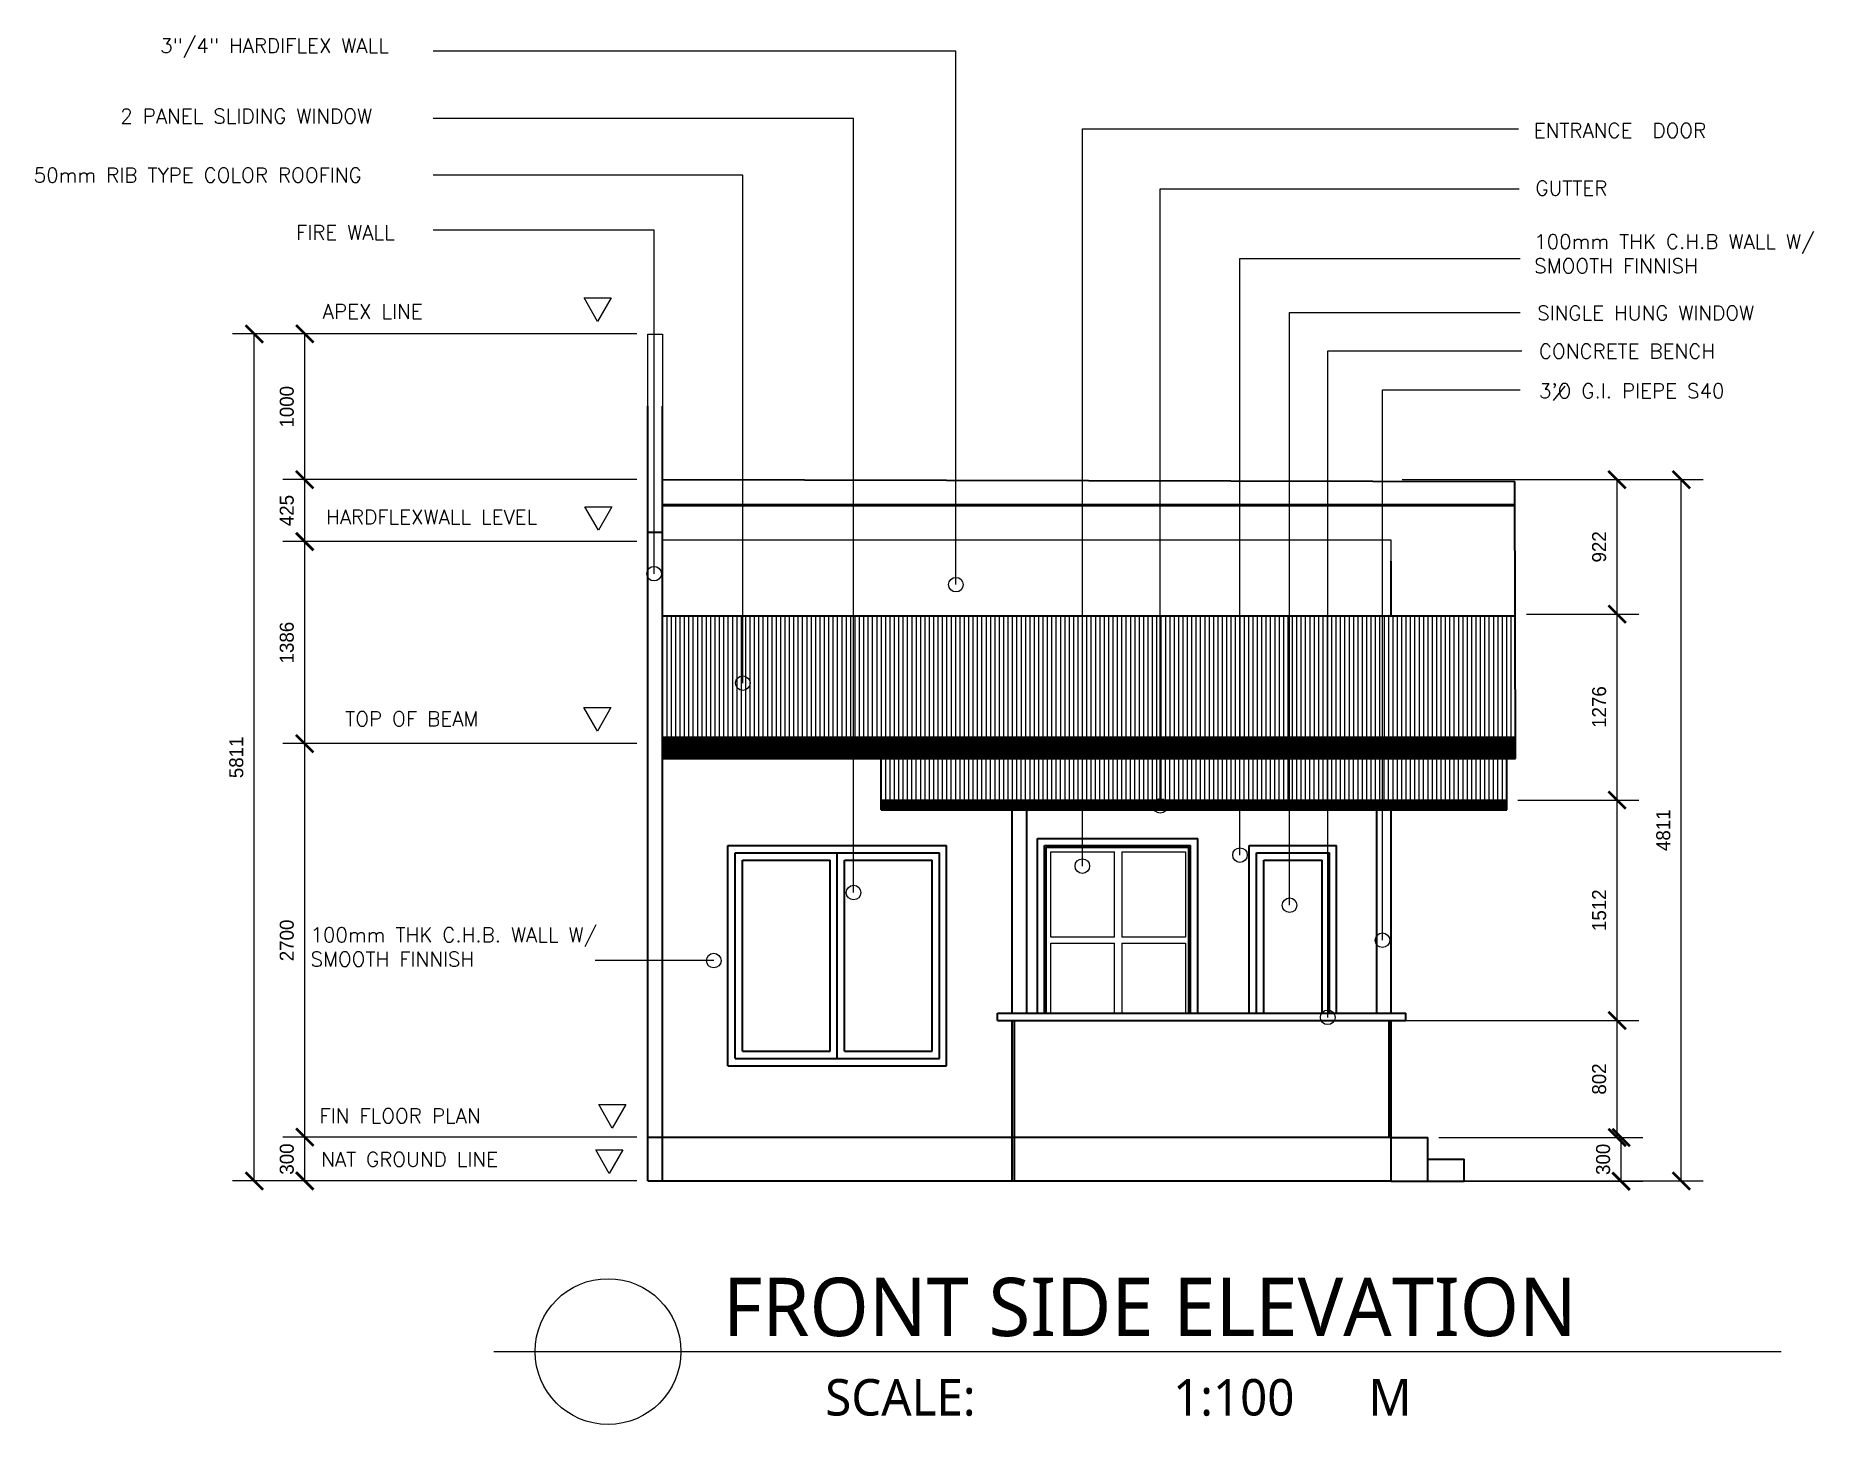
# Model space of a CAD drawing. Header units: millimetres. Extents: x 18078 to 182092, y 10648 to 75430.
# Drawn here: x 78675 to 90871, y 31268 to 40797 of the extents above; entities that cross this region are included whole.
import ezdxf

# ---------------------------------------------------------------- set-up
doc = ezdxf.new("R2010")
doc.units = ezdxf.units.MM
doc.linetypes.add('HIDDEN2', pattern=[4.7625, 3.175, -1.5875])
doc.layers.get('Defpoints').update_dxf_attribs({"color": 140})
doc.layers.add('G-Elev', color=111, linetype='Continuous', lineweight=50)
doc.styles.add('Annotative', font='romans.shx')
doc.dimstyles.new('DIM1', dxfattribs={"dimscale": 120, "dimtxt": 0.8, "dimasz": 1, "dimexe": 1.25, "dimexo": 0.625, "dimtad": 1, "dimdec": 0, "dimtxsty": 'Standard', "dimblk": 'ARCHTICK', "dimcen": 0.09, "dimadec": 0, "dimazin": 0, "dimtfac": 1, "dimtdec": 0, "dimtmove": 0, "dimatfit": 3, "dimfxl": 1, "dimarcsym": 0})

msp = doc.modelspace()

# ---------------------------------------------------------------- texts
at = {"color": 0, "char_height": 100, "width": 2978.735, "attachment_point": 1, "style": 'Annotative'}
for s, insert in [('3"/4" HARDIFLEX WALL', (79530.1, 40777.7)), ('2 PANEL SLIDING WINDOW', (79256.1, 40294.1)), ('ENTRANCE  DOOR', (88951.9, 40195.9)), ('50mm RIB TYPE COLOR ROOFING', (78662.5, 39889.4)), ('GUTTER', (88963.7, 39800.2)), ('FIRE WALL', (80461.5, 39495.3)), ('100mm THK C.H.B WALL W/\\PSMOOTH FINNISH', (88954.9, 39433)), ('APEX LINE', (80644.9, 38954.2)), ('SINGLE HUNG WINDOW', (88975.6, 38943.5)), ('CONCRETE BENCH', (88987.4, 38680.7)), ("3'O G.I. PIEPE S40", (88987.4, 38409)), ('HARDFLEXWALL LEVEL', (80667.7, 37543.8)), ('TOP OF BEAM', (80799.6, 36159.3)), ('100mm THK C.H.B. WALL W/\\PSMOOTH FINNISH', (80561.1, 34677.4)), ('FIN FLOOR PLAN', (80622.4, 33435.8)), ('NAT GROUND LINE', (80634.3, 33136.9))]:
    msp.add_mtext(s, dxfattribs=dict(at, insert=insert))
at = {"attachment_point": 1, "style": 'Annotative'}
for s, insert, char_height, width in [('\\pxt1;{\\fSegoe UI Black|b0|i0|c0|p34;FRONT SIDE ELEVATION}', (83389.7, 32274.4, 300), 400, 7458.967), ('{\\fSegoe UI Emoji|b0|i0|c0|p34;SCALE:                1:100      M}', (84092, 31579.5, 300), 250, 4531.638)]:
    msp.add_mtext(s, dxfattribs=dict(at, insert=insert, char_height=char_height, width=width))

# ---------------------------------------------------------------- blocks, each defined once
blk = doc.blocks.new('_ArchTick')
at = {"color": 0, "linetype": 'ByBlock', "const_width": 0.15}
blk.add_lwpolyline([(-0.5, -0.5), (0.5, 0.5)], dxfattribs=at)
blk = doc.blocks.new('*D136')
at = {"color": 0, "lineweight": -2, "transparency": 16777216}
for p, q in [((88300, 33237), (89701, 33237)), ((89551, 32937), (89551, 33237)), ((88300, 32937), (89701, 32937))]:
    blk.add_line(p, q, dxfattribs=at)
at = {"layer": 'Defpoints', "color": 0, "transparency": 16777216}
for p in [(88225, 33237), (89551, 33237), (88225, 32937)]:
    blk.add_point(p, dxfattribs=at)
at = {"color": 0, "lineweight": -2, "transparency": 16777216, "xscale": 120, "yscale": 120, "zscale": 120}
for p, rotation in [((89551, 33237), 90), ((89551, 32937), 270)]:
    blk.add_blockref('_ArchTick', p, dxfattribs=dict(at, rotation=rotation))
at = {"color": 0, "transparency": 16777216, "insert": (89428, 33087), "char_height": 96, "attachment_point": 5, "rotation": 90}
blk.add_mtext('300', dxfattribs=at)
blk = doc.blocks.new('*D137')
at = {"color": 0, "lineweight": -2, "transparency": 16777216}
for p, q in [((82800, 33239), (80372, 33239)), ((80522, 32939), (80522, 33239)), ((82800, 32939), (80372, 32939))]:
    blk.add_line(p, q, dxfattribs=at)
at = {"layer": 'Defpoints', "color": 0, "transparency": 16777216}
for p in [(80522, 33239), (82875, 33239), (82875, 32939)]:
    blk.add_point(p, dxfattribs=at)
at = {"color": 0, "lineweight": -2, "transparency": 16777216, "xscale": 120, "yscale": 120, "zscale": 120}
for p, rotation in [((80522, 33239), 90), ((80522, 32939), 270)]:
    blk.add_blockref('_ArchTick', p, dxfattribs=dict(at, rotation=rotation))
at = {"color": 0, "transparency": 16777216, "insert": (80399, 33089), "char_height": 96, "attachment_point": 5, "rotation": 90}
blk.add_mtext('300', dxfattribs=at)
blk = doc.blocks.new('*D138')
at = {"color": 0, "lineweight": -2, "transparency": 16777216}
for p, q in [((82800, 35939), (80372, 35939)), ((80522, 33239), (80522, 35939)), ((82800, 33239), (80372, 33239))]:
    blk.add_line(p, q, dxfattribs=at)
at = {"layer": 'Defpoints', "color": 0, "transparency": 16777216}
for p in [(80522, 35939), (82875, 35939), (82875, 33239)]:
    blk.add_point(p, dxfattribs=at)
at = {"color": 0, "lineweight": -2, "transparency": 16777216, "xscale": 120, "yscale": 120, "zscale": 120}
for p, rotation in [((80522, 35939), 90), ((80522, 33239), 270)]:
    blk.add_blockref('_ArchTick', p, dxfattribs=dict(at, rotation=rotation))
at = {"color": 0, "transparency": 16777216, "insert": (80399, 34589), "char_height": 96, "attachment_point": 5, "rotation": 90}
blk.add_mtext('2700', dxfattribs=at)
blk = doc.blocks.new('*D139')
at = {"color": 0, "lineweight": -2, "transparency": 16777216}
for p, q in [((82800, 37325), (80372, 37325)), ((80522, 35939), (80522, 37325)), ((82800, 35939), (80372, 35939))]:
    blk.add_line(p, q, dxfattribs=at)
at = {"layer": 'Defpoints', "color": 0, "transparency": 16777216}
for p in [(80522, 37325), (82875, 37325), (82875, 35939)]:
    blk.add_point(p, dxfattribs=at)
at = {"color": 0, "lineweight": -2, "transparency": 16777216, "xscale": 120, "yscale": 120, "zscale": 120}
for p, rotation in [((80522, 37325), 90), ((80522, 35939), 270)]:
    blk.add_blockref('_ArchTick', p, dxfattribs=dict(at, rotation=rotation))
at = {"color": 0, "transparency": 16777216, "insert": (80399, 36632), "char_height": 96, "attachment_point": 5, "rotation": 90}
blk.add_mtext('1386', dxfattribs=at)
blk = doc.blocks.new('*D140')
at = {"color": 0, "lineweight": -2, "transparency": 16777216}
for p, q in [((82800, 37750), (80372, 37750)), ((80522, 37325), (80522, 37750)), ((82800, 37325), (80372, 37325))]:
    blk.add_line(p, q, dxfattribs=at)
at = {"layer": 'Defpoints', "color": 0, "transparency": 16777216}
for p in [(80522, 37750), (82875, 37750), (82875, 37325)]:
    blk.add_point(p, dxfattribs=at)
at = {"color": 0, "lineweight": -2, "transparency": 16777216, "xscale": 120, "yscale": 120, "zscale": 120}
for p, rotation in [((80522, 37750), 90), ((80522, 37325), 270)]:
    blk.add_blockref('_ArchTick', p, dxfattribs=dict(at, rotation=rotation))
at = {"color": 0, "transparency": 16777216, "insert": (80399, 37538), "char_height": 96, "attachment_point": 5, "rotation": 90}
blk.add_mtext('425', dxfattribs=at)
blk = doc.blocks.new('*D141')
at = {"color": 0, "lineweight": -2, "transparency": 16777216}
for p, q in [((82800, 38750), (80372, 38750)), ((80522, 37750), (80522, 38750)), ((82800, 37750), (80372, 37750))]:
    blk.add_line(p, q, dxfattribs=at)
at = {"layer": 'Defpoints', "color": 0, "transparency": 16777216}
for p in [(80522, 38750), (82875, 38750), (82875, 37750)]:
    blk.add_point(p, dxfattribs=at)
at = {"color": 0, "lineweight": -2, "transparency": 16777216, "xscale": 120, "yscale": 120, "zscale": 120}
for p, rotation in [((80522, 38750), 90), ((80522, 37750), 270)]:
    blk.add_blockref('_ArchTick', p, dxfattribs=dict(at, rotation=rotation))
at = {"color": 0, "transparency": 16777216, "insert": (80399, 38250), "char_height": 96, "attachment_point": 5, "rotation": 90}
blk.add_mtext('1000', dxfattribs=at)
blk = doc.blocks.new('*D142')
at = {"color": 0, "lineweight": -2, "transparency": 16777216}
for p, q in [((82800, 38750), (80026, 38750)), ((80176, 32939), (80176, 38750)), ((82800, 32939), (80026, 32939))]:
    blk.add_line(p, q, dxfattribs=at)
at = {"layer": 'Defpoints', "color": 0, "transparency": 16777216}
for p in [(80176, 38750), (82875, 38750), (82875, 32939)]:
    blk.add_point(p, dxfattribs=at)
at = {"color": 0, "lineweight": -2, "transparency": 16777216, "xscale": 120, "yscale": 120, "zscale": 120}
for p, rotation in [((80176, 38750), 90), ((80176, 32939), 270)]:
    blk.add_blockref('_ArchTick', p, dxfattribs=dict(at, rotation=rotation))
at = {"color": 0, "transparency": 16777216, "insert": (80053, 35845), "char_height": 96, "attachment_point": 5, "rotation": 90}
blk.add_mtext('5811', dxfattribs=at)
blk = doc.blocks.new('*D143')
at = {"color": 0, "lineweight": -2, "transparency": 16777216}
for p, q in [((88050, 34039), (89674, 34039)), ((89524, 33237), (89524, 34039)), ((88300, 33237), (89674, 33237))]:
    blk.add_line(p, q, dxfattribs=at)
at = {"layer": 'Defpoints', "color": 0, "transparency": 16777216}
for p in [(87975, 34039), (89524, 34039), (88225, 33237)]:
    blk.add_point(p, dxfattribs=at)
at = {"color": 0, "lineweight": -2, "transparency": 16777216, "xscale": 120, "yscale": 120, "zscale": 120}
for p, rotation in [((89524, 34039), 90), ((89524, 33237), 270)]:
    blk.add_blockref('_ArchTick', p, dxfattribs=dict(at, rotation=rotation))
at = {"color": 0, "transparency": 16777216, "insert": (89401, 33638), "char_height": 96, "attachment_point": 5, "rotation": 90}
blk.add_mtext('802', dxfattribs=at)
blk = doc.blocks.new('*D144')
at = {"color": 0, "lineweight": -2, "transparency": 16777216}
for p, q in [((88842, 35552), (89674, 35552)), ((89524, 34039), (89524, 35552)), ((88050, 34039), (89674, 34039))]:
    blk.add_line(p, q, dxfattribs=at)
at = {"layer": 'Defpoints', "color": 0, "transparency": 16777216}
for p in [(88767, 35552), (89524, 35552), (87975, 34039)]:
    blk.add_point(p, dxfattribs=at)
at = {"color": 0, "lineweight": -2, "transparency": 16777216, "xscale": 120, "yscale": 120, "zscale": 120}
for p, rotation in [((89524, 35552), 90), ((89524, 34039), 270)]:
    blk.add_blockref('_ArchTick', p, dxfattribs=dict(at, rotation=rotation))
at = {"color": 0, "transparency": 16777216, "insert": (89401, 34796), "char_height": 96, "attachment_point": 5, "rotation": 90}
blk.add_mtext('1512', dxfattribs=at)
blk = doc.blocks.new('*D145')
at = {"color": 0, "lineweight": -2, "transparency": 16777216}
for p, q in [((88903, 36828), (89674, 36828)), ((89524, 35552), (89524, 36828)), ((88842, 35552), (89674, 35552))]:
    blk.add_line(p, q, dxfattribs=at)
at = {"layer": 'Defpoints', "color": 0, "transparency": 16777216}
for p in [(88828, 36828), (89524, 36828), (88767, 35552)]:
    blk.add_point(p, dxfattribs=at)
at = {"color": 0, "lineweight": -2, "transparency": 16777216, "xscale": 120, "yscale": 120, "zscale": 120}
for p, rotation in [((89524, 36828), 90), ((89524, 35552), 270)]:
    blk.add_blockref('_ArchTick', p, dxfattribs=dict(at, rotation=rotation))
at = {"color": 0, "transparency": 16777216, "insert": (89401, 36190), "char_height": 96, "attachment_point": 5, "rotation": 90}
blk.add_mtext('1276', dxfattribs=at)
blk = doc.blocks.new('*D146')
at = {"color": 0, "lineweight": -2, "transparency": 16777216}
for p, q in [((88903, 37750), (89674, 37750)), ((89524, 36828), (89524, 37750)), ((88903, 36828), (89674, 36828))]:
    blk.add_line(p, q, dxfattribs=at)
at = {"layer": 'Defpoints', "color": 0, "transparency": 16777216}
for p in [(88828, 37750), (89524, 37750), (88828, 36828)]:
    blk.add_point(p, dxfattribs=at)
at = {"color": 0, "lineweight": -2, "transparency": 16777216, "xscale": 120, "yscale": 120, "zscale": 120}
for p, rotation in [((89524, 37750), 90), ((89524, 36828), 270)]:
    blk.add_blockref('_ArchTick', p, dxfattribs=dict(at, rotation=rotation))
at = {"color": 0, "transparency": 16777216, "insert": (89401, 37289), "char_height": 96, "attachment_point": 5, "rotation": 90}
blk.add_mtext('922', dxfattribs=at)
blk = doc.blocks.new('*D147')
at = {"color": 0, "lineweight": -2, "transparency": 16777216}
for p, q in [((88050, 37750), (90114, 37750)), ((89964, 32939), (89964, 37750)), ((88050, 32939), (90114, 32939))]:
    blk.add_line(p, q, dxfattribs=at)
at = {"layer": 'Defpoints', "color": 0, "transparency": 16777216}
for p in [(87975, 37750), (89964, 37750), (87975, 32939)]:
    blk.add_point(p, dxfattribs=at)
at = {"color": 0, "lineweight": -2, "transparency": 16777216, "xscale": 120, "yscale": 120, "zscale": 120}
for p, rotation in [((89964, 37750), 90), ((89964, 32939), 270)]:
    blk.add_blockref('_ArchTick', p, dxfattribs=dict(at, rotation=rotation))
at = {"color": 0, "transparency": 16777216, "insert": (89841, 35345), "char_height": 96, "attachment_point": 5, "rotation": 90}
blk.add_mtext('4811', dxfattribs=at)

# ---------------------------------------------------------------- dimensions: what is measured, and where the dimension line sits
at = {"color": 0}
for base, p1, p2, picture, middle in [((80176.4, 38750.3), (82875, 32939.3), (82875, 38750.3), '*D142', (80053.4, 35844.8)), ((80521.7, 38750.3), (82875, 37750.3), (82875, 38750.3), '*D141', (80398.7, 38250.3)), ((80521.7, 37750.3), (82875, 37325.3), (82875, 37750.3), '*D140', (80398.7, 37537.8)), ((89964.3, 37750.3), (87975, 32939.3), (87975, 37750.3), '*D147', (89841.3, 35344.8)), ((80521.7, 37325.3), (82875, 35939.3), (82875, 37325.3), '*D139', (80398.7, 36632.3)), ((89523.8, 36827.7), (88766.6, 35551.7), (88827.6, 36827.7), '*D145', (89400.8, 36189.7)), ((80521.7, 35939.3), (82875, 33239.3), (82875, 35939.3), '*D138', (80398.7, 34589.3)), ((89523.8, 35551.7), (87975, 34039.3), (88766.6, 35551.7), '*D144', (89400.8, 34795.5)), ((89523.8, 34039.3), (88225, 33237.4), (87975, 34039.3), '*D143', (89400.8, 33638.3))]:
    dim = msp.add_linear_dim(base=base, p1=p1, p2=p2, angle=90, dimstyle='DIM1', dxfattribs=at)
    dim.commit()
    dim.dimension.update_dxf_attribs({"geometry": picture, "text_midpoint": middle})
dim = msp.add_linear_dim(base=(89523.8, 37750.3), p1=(88827.6, 36827.7), p2=(88827.6, 37750.3), angle=90, text='922', dimstyle='DIM1', dxfattribs=at)
dim.commit()
dim.dimension.update_dxf_attribs({"geometry": '*D146', "text_midpoint": (89400.8, 37289)})
for base, p1, p2, picture, middle in [((80521.7, 33239.3), (82875, 32939.3), (82875, 33239.3), '*D137', (80521.7, 33089.3)), ((89550.8, 33237.4), (88225, 32937.4), (88225, 33237.4), '*D136', (89550.8, 33087.4))]:
    dim = msp.add_linear_dim(base=base, p1=p1, p2=p2, angle=90, dimstyle='DIM1', dxfattribs=at)
    dim.commit()
    dim.dimension.update_dxf_attribs({"geometry": picture, "text_midpoint": middle, "dimtype": 160})

# ---------------------------------------------------------------- linework, layer by layer
at = {"color": 0}
for p, q in [((84988.1, 40690.6), (81402.1, 40690.6)), ((84988.1, 37029.7), (84988.1, 40690.6)), ((84286.2, 40227.6), (81402.1, 40227.6)), ((84286.2, 34917), (84286.2, 40227.6)), ((85855.8, 35098.9), (85855.8, 40156.4)), ((85855.8, 40156.4), (88848.3, 40156.4)), ((83526.4, 39838.6), (81402.1, 39838.6)), ((83526.4, 36353.9), (83526.4, 39838.6)), ((86389.6, 35511.9), (86389.6, 39744.7)), ((86389.6, 39744.7), (88851.5, 39744.7)), ((82918.3, 39460.8), (81402.1, 39460.8)), ((82918.3, 37104.8), (82918.3, 39460.8)), ((86937, 35174.4), (86937, 39268)), ((86937, 39268), (88859.7, 39268)), ((82439.3, 38997.4), (82624.5, 38997.4)), ((82531, 38835.5), (82439.3, 38997.4)), ((82624.5, 38997.4), (82531, 38835.5)), ((87277.3, 34830.1), (87277.3, 38895.9)), ((87277.3, 38895.9), (88859.4, 38895.9)), ((82875, 38253.3), (82875, 38748.9)), ((82875, 38748.9), (82975, 38748.9)), ((82975, 38748.9), (82975, 38253.3)), ((87538.8, 34061.2), (87538.8, 38634.2)), ((87538.8, 38634.2), (88869.2, 38634.2)), ((87913.9, 34590), (87913.9, 38365.3)), ((87913.9, 38365.3), (88858.2, 38365.3)), ((89164.8, 38390.4), (89086, 38292.3)), ((82444.1, 37564.4), (82629.2, 37564.4)), ((82535.8, 37402.5), (82444.1, 37564.4)), ((82629.2, 37564.4), (82535.8, 37402.5)), ((87975, 37333.8), (82975, 37333.8)), ((87975, 37190.4), (87975, 37333.8)), ((82975, 36816.4), (82975, 35984.3)), ((82975, 36816.4), (82975, 35984.3)), ((82975, 36816.4), (82975, 35984.3)), ((83005, 36816.4), (83005, 35984.3)), ((83035, 36816.4), (83035, 35984.3)), ((83065, 36816.4), (83065, 35984.3)), ((83095, 36816.4), (83095, 35984.3)), ((83125, 36816.4), (83125, 35984.3)), ((83155, 36816.4), (83155, 35984.3)), ((83185, 36816.4), (83185, 35984.3)), ((83215, 36816.4), (83215, 35984.3)), ((83245, 36816.4), (83245, 35984.3)), ((83275, 36816.4), (83275, 35984.3)), ((83305, 36816.4), (83305, 35984.3)), ((83335, 36816.4), (83335, 35984.3)), ((83365, 36816.4), (83365, 35984.3)), ((83395, 36816.4), (83395, 35984.3)), ((83425, 36816.4), (83425, 35984.3)), ((83455, 36816.4), (83455, 35984.3)), ((83485, 36816.4), (83485, 35984.3)), ((83515, 36816.4), (83515, 35984.3)), ((83545, 36816.4), (83545, 35984.3)), ((83575, 36816.4), (83575, 35984.3)), ((83605, 36816.4), (83605, 35984.3)), ((83635, 36816.4), (83635, 35984.3)), ((83665, 36816.4), (83665, 35984.3)), ((83695, 36816.4), (83695, 35984.3)), ((83725, 36816.4), (83725, 35984.3)), ((83755, 36816.4), (83755, 35984.3)), ((83785, 36816.4), (83785, 35984.3)), ((83815, 36816.4), (83815, 35984.3)), ((83845, 36816.4), (83845, 35984.3)), ((83875, 36816.4), (83875, 35984.3)), ((83905, 36816.4), (83905, 35984.3)), ((83935, 36816.4), (83935, 35984.3)), ((83965, 36816.4), (83965, 35984.3)), ((83995, 36816.4), (83995, 35984.3)), ((84025, 36816.4), (84025, 35984.3)), ((84055, 36816.4), (84055, 35984.3)), ((84085, 36816.4), (84085, 35984.3)), ((84115, 36816.4), (84115, 35984.3)), ((84145, 36816.4), (84145, 35984.3)), ((84175, 36816.4), (84175, 35984.3)), ((84205, 36816.4), (84205, 35984.3)), ((84235, 36816.4), (84235, 35984.3)), ((84265, 36816.4), (84265, 35984.3)), ((84295, 36816.4), (84295, 35984.3)), ((84325, 36816.4), (84325, 35984.3)), ((84355, 36816.4), (84355, 35984.3)), ((84385, 36816.4), (84385, 35984.3)), ((84415, 36816.4), (84415, 35984.3)), ((84445, 36816.4), (84445, 35984.3)), ((84475, 36816.4), (84475, 35984.3)), ((84505, 36816.4), (84505, 35984.3)), ((84535, 36816.4), (84535, 35984.3)), ((84565, 36816.4), (84565, 35984.3)), ((84595, 36816.4), (84595, 35984.3)), ((84625, 36816.4), (84625, 35984.3)), ((84655, 36816.4), (84655, 35984.3)), ((84685, 36816.4), (84685, 35984.3)), ((84715, 36816.4), (84715, 35984.3)), ((84745, 36816.4), (84745, 35984.3)), ((84775, 36816.4), (84775, 35984.3)), ((84805, 36816.4), (84805, 35984.3)), ((84835, 36816.4), (84835, 35984.3)), ((84865, 36816.4), (84865, 35984.3)), ((84895, 36816.4), (84895, 35984.3)), ((84925, 36816.4), (84925, 35984.3)), ((84955, 36816.4), (84955, 35984.3)), ((84985, 36816.4), (84985, 35984.3)), ((85015, 36816.4), (85015, 35984.3)), ((85045, 36816.4), (85045, 35984.3)), ((85075, 36816.4), (85075, 35984.3)), ((85105, 36816.4), (85105, 35984.3)), ((85135, 36816.4), (85135, 35984.3)), ((85165, 36816.4), (85165, 35984.3)), ((85195, 36816.4), (85195, 35984.3)), ((85225, 36816.4), (85225, 35984.3)), ((85255, 36816.4), (85255, 35984.3)), ((85285, 36816.4), (85285, 35984.3)), ((85315, 36816.4), (85315, 35984.3)), ((85345, 36816.4), (85345, 35984.3)), ((85375, 36816.4), (85375, 35984.3)), ((85405, 36816.4), (85405, 35984.3)), ((85435, 36816.4), (85435, 35984.3)), ((85465, 36816.4), (85465, 35984.3)), ((85495, 36816.4), (85495, 35984.3)), ((85525, 36816.4), (85525, 35984.3)), ((85555, 36816.4), (85555, 35984.3)), ((85585, 36816.4), (85585, 35984.3)), ((85615, 36816.4), (85615, 35984.3)), ((85645, 36816.4), (85645, 35984.3)), ((85675, 36816.4), (85675, 35984.3)), ((85705, 36816.4), (85705, 35984.3)), ((85735, 36816.4), (85735, 35984.3)), ((85765, 36816.4), (85765, 35984.3)), ((85795, 36816.4), (85795, 35984.3)), ((85825, 36816.4), (85825, 35984.3)), ((85855, 36816.4), (85855, 35984.3)), ((85885, 36816.4), (85885, 35984.3)), ((85915, 36816.4), (85915, 35984.3)), ((85945, 36816.4), (85945, 35984.3)), ((85975, 36816.4), (85975, 35984.3)), ((86005, 36816.4), (86005, 35984.3)), ((86035, 36816.4), (86035, 35984.3)), ((86065, 36816.4), (86065, 35984.3)), ((86095, 36816.4), (86095, 35984.3)), ((86125, 36816.4), (86125, 35984.3)), ((86155, 36816.4), (86155, 35984.3)), ((86185, 36816.4), (86185, 35984.3)), ((86215, 36816.4), (86215, 35984.3)), ((86245, 36816.4), (86245, 35984.3)), ((86275, 36816.4), (86275, 35984.3)), ((86305, 36816.4), (86305, 35984.3)), ((86335, 36816.4), (86335, 35984.3)), ((86365, 36816.4), (86365, 35984.3)), ((86395, 36816.4), (86395, 35984.3)), ((86425, 36816.4), (86425, 35984.3)), ((86455, 36816.4), (86455, 35984.3)), ((86485, 36816.4), (86485, 35984.3)), ((86515, 36816.4), (86515, 35984.3)), ((86545, 36816.4), (86545, 35984.3)), ((86575, 36816.4), (86575, 35984.3)), ((86605, 36816.4), (86605, 35984.3)), ((86635, 36816.4), (86635, 35984.3)), ((86665, 36816.4), (86665, 35984.3)), ((86695, 36816.4), (86695, 35984.3)), ((86725, 36816.4), (86725, 35984.3)), ((86755, 36816.4), (86755, 35984.3)), ((86785, 36816.4), (86785, 35984.3)), ((86815, 36816.4), (86815, 35984.3)), ((86845, 36816.4), (86845, 35984.3)), ((86875, 36816.4), (86875, 35984.3)), ((86905, 36816.4), (86905, 35984.3)), ((86935, 36816.4), (86935, 35984.3)), ((86965, 36816.4), (86965, 35984.3)), ((86995, 36816.4), (86995, 35984.3)), ((87025, 36816.4), (87025, 35984.3)), ((87055, 36816.4), (87055, 35984.3)), ((87085, 36816.4), (87085, 35984.3)), ((87115, 36816.4), (87115, 35984.3)), ((87145, 36816.4), (87145, 35984.3)), ((87175, 36816.4), (87175, 35984.3)), ((87205, 36816.4), (87205, 35984.3)), ((87235, 36816.4), (87235, 35984.3)), ((87265, 36816.4), (87265, 35984.3)), ((87295, 36816.4), (87295, 35984.3)), ((87325, 36816.4), (87325, 35984.3)), ((87355, 36816.4), (87355, 35984.3)), ((87385, 36816.4), (87385, 35984.3)), ((87415, 36816.4), (87415, 35984.3)), ((87415, 36816.4), (87415, 35984.3)), ((87445, 36816.4), (87445, 35984.3)), ((87445, 36816.4), (87445, 35984.3)), ((87475, 36816.4), (87475, 35984.3)), ((87475, 36816.4), (87475, 35984.3)), ((87505, 36816.4), (87505, 35984.3)), ((87505, 36816.4), (87505, 35984.3)), ((87535, 36816.4), (87535, 35984.3)), ((87535, 36816.4), (87535, 35984.3)), ((87565, 36816.4), (87565, 35984.3)), ((87565, 36816.4), (87565, 35984.3)), ((87595, 36816.4), (87595, 35984.3)), ((87595, 36816.4), (87595, 35984.3)), ((87625, 36816.4), (87625, 35984.3)), ((87625, 36816.4), (87625, 35984.3)), ((87655, 36816.4), (87655, 35984.3)), ((87655, 36816.4), (87655, 35984.3)), ((87685, 36816.4), (87685, 35984.3)), ((87685, 36816.4), (87685, 35984.3)), ((87715, 36816.4), (87715, 35984.3)), ((87715, 36816.4), (87715, 35984.3)), ((87745, 36816.4), (87745, 35984.3)), ((87745, 36816.4), (87745, 35984.3)), ((87775, 36816.4), (87775, 35984.3)), ((87775, 36816.4), (87775, 35984.3)), ((87805, 36816.4), (87805, 35984.3)), ((87805, 36816.4), (87805, 35984.3)), ((87835, 36816.4), (87835, 35984.3)), ((87835, 36816.4), (87835, 35984.3)), ((87865, 36816.4), (87865, 35984.3)), ((87865, 36816.4), (87865, 35984.3)), ((87895, 36816.4), (87895, 35984.3)), ((87895, 36816.4), (87895, 35984.3)), ((87925, 36816.4), (87925, 35984.3)), ((87925, 36816.4), (87925, 35984.3)), ((87955, 36816.4), (87955, 35984.3)), ((87955, 36816.4), (87955, 35984.3)), ((87985, 36816.4), (87985, 35984.3)), ((87985, 36816.4), (87985, 35984.3)), ((88015, 36816.4), (88015, 35984.3)), ((88015, 36816.4), (88015, 35984.3)), ((88045, 36816.4), (88045, 35984.3)), ((88045, 36816.4), (88045, 35984.3)), ((88075, 36816.4), (88075, 35984.3)), ((88075, 36816.4), (88075, 35984.3)), ((88105, 36816.4), (88105, 35984.3)), ((88105, 36816.4), (88105, 35984.3)), ((88135, 36816.4), (88135, 35984.3)), ((88135, 36816.4), (88135, 35984.3)), ((88165, 36816.4), (88165, 35984.3)), ((88165, 36816.4), (88165, 35984.3)), ((88195, 36816.4), (88195, 35984.3)), ((88195, 36816.4), (88195, 35984.3)), ((88225, 36816.4), (88225, 35984.3)), ((88225, 36816.4), (88225, 35984.3)), ((88255, 36816.4), (88255, 35984.3)), ((88255, 36816.4), (88255, 35984.3)), ((88285, 36816.4), (88285, 35984.3)), ((88285, 36816.4), (88285, 35984.3)), ((88315, 36816.4), (88315, 35984.3)), ((88315, 36816.4), (88315, 35984.3)), ((88345, 36816.4), (88345, 35984.3)), ((88345, 36816.4), (88345, 35984.3)), ((88375, 36816.4), (88375, 35984.3)), ((88375, 36816.4), (88375, 35984.3)), ((88405, 36816.4), (88405, 35984.3)), ((88405, 36816.4), (88405, 35984.3)), ((88435, 36816.4), (88435, 35984.3)), ((88435, 36816.4), (88435, 35984.3)), ((88465, 36816.4), (88465, 35984.3)), ((88465, 36816.4), (88465, 35984.3)), ((88495, 36816.4), (88495, 35984.3)), ((88495, 36816.4), (88495, 35984.3)), ((88525, 36816.4), (88525, 35984.3)), ((88525, 36816.4), (88525, 35984.3)), ((88555, 36816.4), (88555, 35984.3)), ((88555, 36816.4), (88555, 35984.3)), ((88585, 36816.4), (88585, 35984.3)), ((88585, 36816.4), (88585, 35984.3)), ((88615, 36816.4), (88615, 35984.3)), ((88615, 36816.4), (88615, 35984.3)), ((88645, 36816.4), (88645, 35984.3)), ((88645, 36816.4), (88645, 35984.3)), ((88675, 36816.4), (88675, 35984.3)), ((88675, 36816.4), (88675, 35984.3)), ((88705, 36816.4), (88705, 35984.3)), ((88705, 36816.4), (88705, 35984.3)), ((88735, 36816.4), (88735, 35984.3)), ((88735, 36816.4), (88735, 35984.3)), ((88765, 36816.4), (88765, 35984.3)), ((88795, 36816.4), (88795, 35984.3)), ((88825, 36816.4), (88825, 35984.3)), ((82437.3, 36186.7), (82622.5, 36186.7)), ((82529, 36024.7), (82437.3, 36186.7)), ((82622.5, 36186.7), (82529, 36024.7)), ((84476.8, 35551.7), (84476.8, 35836.7)), ((84506.8, 35551.7), (84506.8, 35836.7)), ((84536.8, 35551.7), (84536.8, 35836.7)), ((84566.8, 35551.7), (84566.8, 35836.7)), ((84596.8, 35551.7), (84596.8, 35836.7)), ((84626.8, 35551.7), (84626.8, 35836.7)), ((84656.8, 35551.7), (84656.8, 35836.7)), ((84656.8, 35551.7), (84656.8, 35836.7)), ((84686.8, 35551.7), (84686.8, 35836.7)), ((84716.8, 35551.7), (84716.8, 35836.7)), ((84746.8, 35551.7), (84746.8, 35836.7)), ((84776.8, 35551.7), (84776.8, 35836.7)), ((84806.8, 35551.7), (84806.8, 35836.7)), ((84836.8, 35551.7), (84836.8, 35836.7)), ((84866.8, 35551.7), (84866.8, 35836.7)), ((84896.8, 35551.7), (84896.8, 35836.7)), ((84896.8, 35551.7), (84896.8, 35836.7)), ((84926.8, 35551.7), (84926.8, 35836.7)), ((84956.8, 35551.7), (84956.8, 35836.7)), ((84986.8, 35551.7), (84986.8, 35836.7)), ((85016.8, 35551.7), (85016.8, 35836.7)), ((85046.8, 35551.7), (85046.8, 35836.7)), ((85046.8, 35551.7), (85046.8, 35836.7)), ((85076.8, 35551.7), (85076.8, 35836.7)), ((85106.8, 35551.7), (85106.8, 35836.7)), ((85136.8, 35551.7), (85136.8, 35836.7)), ((85166.8, 35551.7), (85166.8, 35836.7)), ((85196.8, 35551.7), (85196.8, 35836.7)), ((85226.8, 35551.7), (85226.8, 35836.7)), ((85256.8, 35551.7), (85256.8, 35836.7)), ((85286.8, 35551.7), (85286.8, 35836.7)), ((85316.8, 35551.7), (85316.8, 35836.7)), ((85346.8, 35551.7), (85346.8, 35836.7)), ((85376.8, 35551.7), (85376.8, 35836.7)), ((85376.8, 35551.7), (85376.8, 35836.7)), ((85406.8, 35551.7), (85406.8, 35836.7)), ((85436.8, 35551.7), (85436.8, 35836.7)), ((85466.8, 35551.7), (85466.8, 35836.7)), ((85496.8, 35551.7), (85496.8, 35836.7)), ((85526.8, 35551.7), (85526.8, 35836.7)), ((85556.8, 35551.7), (85556.8, 35836.7)), ((85586.8, 35551.7), (85586.8, 35836.7)), ((85616.8, 35551.7), (85616.8, 35836.7)), ((85616.8, 35551.7), (85616.8, 35836.7)), ((85646.8, 35551.7), (85646.8, 35836.7)), ((85676.8, 35551.7), (85676.8, 35836.7)), ((85706.8, 35551.7), (85706.8, 35836.7)), ((85736.8, 35551.7), (85736.8, 35836.7)), ((85766.8, 35551.7), (85766.8, 35836.7)), ((85766.8, 35551.7), (85766.8, 35836.7)), ((85796.8, 35551.7), (85796.8, 35836.7)), ((85826.8, 35551.7), (85826.8, 35836.7)), ((85856.8, 35551.7), (85856.8, 35836.7)), ((85886.8, 35551.7), (85886.8, 35836.7)), ((85916.8, 35551.7), (85916.8, 35836.7)), ((85946.8, 35551.7), (85946.8, 35836.7)), ((85976.8, 35551.7), (85976.8, 35836.7)), ((86006.8, 35551.7), (86006.8, 35836.7)), ((86036.8, 35551.7), (86036.8, 35836.7)), ((86066.8, 35551.7), (86066.8, 35836.7)), ((86096.8, 35551.7), (86096.8, 35836.7)), ((86096.8, 35551.7), (86096.8, 35836.7)), ((86126.8, 35551.7), (86126.8, 35836.7)), ((86156.8, 35551.7), (86156.8, 35836.7)), ((86186.8, 35551.7), (86186.8, 35836.7)), ((86216.8, 35551.7), (86216.8, 35836.7)), ((86246.8, 35551.7), (86246.8, 35836.7)), ((86276.8, 35551.7), (86276.8, 35836.7)), ((86306.8, 35551.7), (86306.8, 35836.7)), ((86336.8, 35551.7), (86336.8, 35836.7)), ((86336.8, 35551.7), (86336.8, 35836.7)), ((86366.8, 35551.7), (86366.8, 35836.7)), ((86396.8, 35551.7), (86396.8, 35836.7)), ((86426.8, 35551.7), (86426.8, 35836.7)), ((86456.8, 35551.7), (86456.8, 35836.7)), ((86486.8, 35551.7), (86486.8, 35836.7)), ((86486.8, 35551.7), (86486.8, 35836.7)), ((86516.8, 35551.7), (86516.8, 35836.7)), ((86546.8, 35551.7), (86546.8, 35836.7)), ((86576.8, 35551.7), (86576.8, 35836.7)), ((86606.8, 35551.7), (86606.8, 35836.7)), ((86636.8, 35551.7), (86636.8, 35836.7)), ((86666.8, 35551.7), (86666.8, 35836.7)), ((86696.8, 35551.7), (86696.8, 35836.7)), ((86726.8, 35551.7), (86726.8, 35836.7)), ((86756.8, 35551.7), (86756.8, 35836.7)), ((86786.8, 35551.7), (86786.8, 35836.7)), ((86816.8, 35551.7), (86816.8, 35836.7)), ((86816.8, 35551.7), (86816.8, 35836.7)), ((86846.8, 35551.7), (86846.8, 35836.7)), ((86876.8, 35551.7), (86876.8, 35836.7)), ((86906.8, 35551.7), (86906.8, 35836.7)), ((86936.8, 35551.7), (86936.8, 35836.7)), ((86966.8, 35551.7), (86966.8, 35836.7)), ((86996.8, 35551.7), (86996.8, 35836.7)), ((87026.8, 35551.7), (87026.8, 35836.7)), ((87056.8, 35551.7), (87056.8, 35836.7)), ((87056.8, 35551.7), (87056.8, 35836.7)), ((87086.8, 35551.7), (87086.8, 35836.7)), ((87116.8, 35551.7), (87116.8, 35836.7)), ((87146.8, 35551.7), (87146.8, 35836.7)), ((87176.8, 35551.7), (87176.8, 35836.7)), ((87206.8, 35551.7), (87206.8, 35836.7)), ((87206.8, 35551.7), (87206.8, 35836.7)), ((87236.8, 35551.7), (87236.8, 35836.7)), ((87266.8, 35551.7), (87266.8, 35836.7)), ((87296.8, 35551.7), (87296.8, 35836.7)), ((87326.8, 35551.7), (87326.8, 35836.7)), ((87356.8, 35551.7), (87356.8, 35836.7)), ((87386.8, 35551.7), (87386.8, 35836.7)), ((87416.8, 35551.7), (87416.8, 35836.7)), ((87446.8, 35551.7), (87446.8, 35836.7)), ((87476.8, 35551.7), (87476.8, 35836.7)), ((87506.8, 35551.7), (87506.8, 35836.7)), ((87536.8, 35551.7), (87536.8, 35836.7)), ((87536.8, 35551.7), (87536.8, 35836.7)), ((87566.8, 35551.7), (87566.8, 35836.7)), ((87596.8, 35551.7), (87596.8, 35836.7)), ((87626.8, 35551.7), (87626.8, 35836.7)), ((87656.8, 35551.7), (87656.8, 35836.7)), ((87686.8, 35551.7), (87686.8, 35836.7)), ((87716.8, 35551.7), (87716.8, 35836.7)), ((87746.8, 35551.7), (87746.8, 35836.7)), ((87776.8, 35551.7), (87776.8, 35836.7)), ((87776.8, 35551.7), (87776.8, 35836.7)), ((87806.8, 35551.7), (87806.8, 35836.7)), ((87836.8, 35551.7), (87836.8, 35836.7)), ((87866.8, 35551.7), (87866.8, 35836.7)), ((87896.8, 35551.7), (87896.8, 35836.7)), ((87926.8, 35551.7), (87926.8, 35836.7)), ((87926.8, 35551.7), (87926.8, 35836.7)), ((87956.8, 35551.7), (87956.8, 35836.7)), ((87986.8, 35551.7), (87986.8, 35836.7)), ((88016.8, 35551.7), (88016.8, 35836.7)), ((88046.8, 35551.7), (88046.8, 35836.7)), ((88076.8, 35551.7), (88076.8, 35836.7)), ((88076.8, 35551.7), (88076.8, 35836.7)), ((88106.8, 35551.7), (88106.8, 35836.7)), ((88136.8, 35551.7), (88136.8, 35836.7)), ((88166.8, 35551.7), (88166.8, 35836.7)), ((88196.8, 35551.7), (88196.8, 35836.7)), ((88226.8, 35551.7), (88226.8, 35836.7)), ((88226.8, 35551.7), (88226.8, 35836.7)), ((88256.8, 35551.7), (88256.8, 35836.7)), ((88286.8, 35551.7), (88286.8, 35836.7)), ((88316.8, 35551.7), (88316.8, 35836.7)), ((88346.8, 35551.7), (88346.8, 35836.7)), ((88376.8, 35551.7), (88376.8, 35836.7)), ((88406.8, 35551.7), (88406.8, 35836.7)), ((88436.8, 35551.7), (88436.8, 35836.7)), ((88466.8, 35551.7), (88466.8, 35836.7)), ((88466.8, 35551.7), (88466.8, 35836.7)), ((88496.8, 35551.7), (88496.8, 35836.7)), ((88526.8, 35551.7), (88526.8, 35836.7)), ((88556.8, 35551.7), (88556.8, 35836.7)), ((88586.8, 35551.7), (88586.8, 35836.7)), ((88616.8, 35551.7), (88616.8, 35836.7)), ((88616.8, 35551.7), (88616.8, 35836.7)), ((88646.8, 35551.7), (88646.8, 35836.7)), ((88676.8, 35551.7), (88676.8, 35836.7)), ((88706.8, 35551.7), (88706.8, 35836.7)), ((88736.8, 35551.7), (88736.8, 35836.7)), ((88766.8, 35551.7), (88766.8, 35836.7)), ((83327.8, 34450.4), (82513.3, 34450.4)), ((82538.5, 33462.8), (82723.7, 33462.8)), ((82630.2, 33300.9), (82538.5, 33462.8)), ((82723.7, 33462.8), (82630.2, 33300.9)), ((82517.8, 33152.9), (82703, 33152.9)), ((82609.5, 32991), (82517.8, 33152.9)), ((82703, 33152.9), (82609.5, 32991))]:
    msp.add_line(p, q, dxfattribs=at)
msp.add_line((81818.1, 31768.3), (90650.3, 31768.3))
for points in [[(86075.4, 34612.1), (85638.9, 34612.1), (85638.9, 35197.2), (86075.4, 35197.2)], [(86075.4, 34612.1), (86075.4, 35197.2)], [(86126, 35197.2), (86126, 34612.1)], [(86126, 35197.2), (86562.4, 35197.2), (86562.4, 34612.1), (86126, 34612.1)], [(85638.9, 34089.3), (85638.9, 34569), (86075.4, 34569)], [(86075.4, 34089.3), (86075.4, 34569)], [(86126, 34569), (86126, 34089.3)], [(86126, 34569), (86562.4, 34569), (86562.4, 34089.3)]]:
    msp.add_lwpolyline(points)
for centre in [(82918.3, 37104.8), (84988.1, 37029.7), (83526.4, 36353.9), (86389.6, 35511.9), (85855.8, 35098.9), (86937, 35174.4), (84286.2, 34917), (87277.3, 34830.1), (87913.9, 34590), (83327.8, 34450.4), (87538.8, 34061.2)]:
    msp.add_circle(centre, 50, dxfattribs=at)
msp.add_circle((82602, 31768.3), 500)
at = {"layer": 'G-Elev', "color": 7, "linetype": 'Continuous', "lineweight": 35}
for p, q in [((82875, 37389), (82875, 38253.3)), ((82975, 37389), (82975, 38253.3)), ((82975, 37751), (88822.8, 37738.4)), ((88822.8, 37573.8), (88822.8, 37738.4)), ((88827.6, 35836.7), (88822.8, 37738.4)), ((82975, 37579.8), (88822.8, 37579.8)), ((82975, 37578.8), (88822.8, 37578.8)), ((82975, 37577.8), (88822.8, 37577.8)), ((82975, 37576.8), (88822.8, 37576.8)), ((82975, 37575.8), (88822.8, 37575.8)), ((82975, 37574.8), (88822.8, 37574.8)), ((82975, 37573.8), (88822.8, 37573.8)), ((82875, 35289.3), (82875, 37389)), ((82875, 37389), (82975, 37389)), ((82975, 32939.3), (82975, 37389)), ((87975, 36816.4), (87975, 37190.4)), ((82975, 36816.4), (88827.6, 36816.4)), ((82975, 35984.3), (88827.2, 35984.3)), ((82975, 35983.7), (88827.6, 35983.7)), ((82975, 35982.7), (88827.6, 35982.7)), ((82975, 35981.7), (88827.6, 35981.7)), ((82975, 35980.7), (88827.6, 35980.7)), ((82975, 35979.7), (88827.6, 35979.7)), ((82975, 35978.7), (88827.6, 35978.7)), ((82975, 35977.7), (88827.6, 35977.7)), ((82975, 35977.7), (88827.6, 35977.7)), ((82975, 35976.7), (88827.6, 35976.7)), ((82975, 35975.7), (88827.6, 35975.7)), ((82975, 35974.7), (88827.6, 35974.7)), ((82975, 35973.7), (88827.6, 35973.7)), ((82975, 35972.7), (88827.6, 35972.7)), ((82975, 35971.7), (88827.6, 35971.7)), ((82975, 35970.7), (88827.6, 35970.7)), ((82975, 35969.7), (88827.6, 35969.7)), ((82975, 35968.7), (88827.6, 35968.7)), ((82975, 35967.7), (88827.6, 35967.7)), ((82975, 35966.7), (88827.6, 35966.7)), ((82975, 35965.7), (88827.6, 35965.7)), ((82975, 35964.7), (88827.6, 35964.7)), ((82975, 35963.7), (88827.6, 35963.7)), ((82975, 35962.7), (88827.6, 35962.7)), ((82975, 35961.7), (88827.6, 35961.7)), ((82975, 35960.7), (88827.6, 35960.7)), ((82975, 35959.7), (88827.6, 35959.7)), ((82975, 35958.7), (88827.6, 35958.7)), ((82975, 35957.7), (88827.6, 35957.7)), ((82975, 35956.7), (88827.6, 35956.7)), ((82975, 35955.7), (88827.6, 35955.7)), ((82975, 35954.7), (88827.6, 35954.7)), ((82975, 35953.7), (88827.6, 35953.7)), ((82975, 35952.7), (88827.6, 35952.7)), ((82975, 35951.7), (88827.6, 35951.7)), ((82975, 35950.7), (88827.6, 35950.7)), ((82975, 35949.7), (88827.6, 35949.7)), ((82975, 35948.7), (88827.6, 35948.7)), ((82975, 35947.7), (88827.6, 35947.7)), ((82975, 35946.7), (88827.6, 35946.7)), ((82975, 35945.7), (88827.6, 35945.7)), ((82975, 35944.7), (88827.6, 35944.7)), ((82975, 35943.7), (88827.6, 35943.7)), ((82975, 35942.7), (88827.6, 35942.7)), ((82975, 35941.7), (88827.6, 35941.7)), ((82975, 35940.7), (88827.6, 35940.7)), ((82975, 35939.7), (88827.6, 35939.7)), ((82975, 35938.7), (88827.6, 35938.7)), ((82975, 35937.7), (88827.6, 35937.7)), ((82975, 35936.7), (88827.6, 35936.7)), ((82975, 35935.7), (88827.6, 35935.7)), ((82975, 35934.7), (88827.6, 35934.7)), ((82975, 35933.7), (88827.6, 35933.7)), ((82975, 35932.7), (88827.6, 35932.7)), ((82975, 35931.7), (88827.6, 35931.7)), ((82975, 35930.7), (88827.6, 35930.7)), ((82975, 35929.7), (88827.6, 35929.7)), ((82975, 35928.7), (88827.6, 35928.7)), ((82975, 35927.7), (88827.6, 35927.7)), ((82975, 35926.7), (88827.6, 35926.7)), ((82975, 35925.7), (88827.6, 35925.7)), ((82975, 35924.7), (88827.6, 35924.7)), ((82975, 35923.7), (88827.6, 35923.7)), ((82975, 35922.7), (88827.6, 35922.7)), ((82975, 35921.7), (88827.6, 35921.7)), ((82975, 35920.7), (88827.6, 35920.7)), ((82975, 35919.7), (88827.6, 35919.7)), ((82975, 35918.7), (88827.6, 35918.7)), ((82975, 35917.7), (88827.6, 35917.7)), ((82975, 35916.7), (88827.6, 35916.7)), ((82975, 35915.7), (88827.6, 35915.7)), ((82975, 35914.7), (88827.6, 35914.7)), ((82975, 35913.7), (88827.6, 35913.7)), ((82975, 35912.7), (88827.6, 35912.7)), ((82975, 35911.7), (88827.6, 35911.7)), ((82975, 35910.7), (88827.6, 35910.7)), ((82975, 35909.7), (88827.6, 35909.7)), ((82975, 35908.7), (88827.6, 35908.7)), ((82975, 35907.7), (88827.6, 35907.7)), ((82975, 35906.7), (88827.6, 35906.7)), ((82975, 35905.7), (88827.6, 35905.7)), ((82975, 35904.7), (88827.6, 35904.7)), ((82975, 35903.7), (88827.6, 35903.7)), ((82975, 35902.7), (88827.6, 35902.7)), ((82975, 35901.7), (88827.6, 35901.7)), ((82975, 35900.7), (88827.6, 35900.7)), ((82975, 35899.7), (88827.6, 35899.7)), ((82975, 35898.7), (88827.6, 35898.7)), ((82975, 35897.7), (88827.6, 35897.7)), ((82975, 35896.7), (88827.6, 35896.7)), ((82975, 35895.7), (88827.6, 35895.7)), ((82975, 35894.7), (88827.6, 35894.7)), ((82975, 35893.7), (88827.6, 35893.7)), ((82975, 35892.7), (88827.6, 35892.7)), ((82975, 35891.7), (88827.6, 35891.7)), ((82975, 35890.7), (88827.6, 35890.7)), ((82975, 35889.7), (88827.6, 35889.7)), ((82975, 35888.7), (88827.6, 35888.7)), ((82975, 35887.7), (88827.6, 35887.7)), ((82975, 35886.7), (88827.6, 35886.7)), ((82975, 35885.7), (88827.6, 35885.7)), ((82975, 35884.7), (88827.6, 35884.7)), ((82975, 35883.7), (88827.6, 35883.7)), ((82975, 35882.7), (88827.6, 35882.7)), ((82975, 35881.7), (88827.6, 35881.7)), ((82975, 35880.7), (88827.6, 35880.7)), ((82975, 35879.7), (88827.6, 35879.7)), ((82975, 35878.7), (88827.6, 35878.7)), ((82975, 35877.7), (88827.6, 35877.7)), ((82975, 35876.7), (88827.6, 35876.7)), ((82975, 35875.7), (88827.6, 35875.7)), ((82975, 35874.7), (88827.6, 35874.7)), ((82975, 35873.7), (88827.6, 35873.7)), ((82975, 35872.7), (88827.6, 35872.7)), ((82975, 35871.7), (88827.6, 35871.7)), ((82975, 35870.7), (88827.6, 35870.7)), ((82975, 35869.7), (88827.6, 35869.7)), ((82975, 35868.7), (88827.6, 35868.7)), ((82975, 35867.7), (88827.6, 35867.7)), ((82975, 35866.7), (88827.6, 35866.7)), ((82975, 35865.7), (88827.6, 35865.7)), ((82975, 35864.7), (88827.6, 35864.7)), ((82975, 35863.7), (88827.6, 35863.7)), ((82975, 35862.7), (88827.6, 35862.7)), ((82975, 35861.7), (88827.6, 35861.7)), ((82975, 35860.7), (88827.6, 35860.7)), ((82975, 35859.7), (88827.6, 35859.7)), ((82975, 35858.7), (88827.6, 35858.7)), ((82975, 35857.7), (88827.6, 35857.7)), ((82975, 35856.7), (88827.6, 35856.7)), ((82975, 35855.7), (88827.6, 35855.7)), ((82975, 35854.7), (88827.6, 35854.7)), ((82975, 35853.7), (88827.6, 35853.7)), ((82975, 35852.7), (88827.6, 35852.7)), ((82975, 35851.7), (88827.6, 35851.7)), ((82975, 35850.7), (88827.6, 35850.7)), ((82975, 35849.7), (88827.6, 35849.7)), ((82975, 35848.7), (88827.6, 35848.7)), ((82975, 35847.7), (88827.6, 35847.7)), ((82975, 35846.7), (88827.6, 35846.7)), ((82975, 35845.7), (88827.6, 35845.7)), ((82975, 35844.7), (88827.6, 35844.7)), ((82975, 35843.7), (88827.6, 35843.7)), ((82975, 35843.7), (88827.6, 35843.7)), ((82975, 35842.7), (88827.6, 35842.7)), ((82975, 35841.7), (88827.6, 35841.7)), ((82975, 35841.7), (88827.6, 35841.7)), ((82975, 35841.7), (88827.6, 35841.7)), ((82975, 35840.7), (88827.6, 35840.7)), ((82975, 35839.7), (88827.6, 35839.7)), ((82975, 35838.7), (88827.6, 35838.7)), ((82975, 35837.7), (88827.6, 35837.7)), ((82975, 35836.7), (88827.6, 35836.7)), ((84476.8, 35534.8), (84476.8, 35836.7)), ((88766.6, 35534.8), (88766.6, 35836.7)), ((84476.8, 35551.7), (88766.6, 35551.7)), ((84476.8, 35550.4), (88766.6, 35550.4)), ((84476.8, 35549.4), (88766.6, 35549.4)), ((84476.8, 35549.4), (88766.6, 35549.4)), ((84476.8, 35548.4), (88766.6, 35548.4)), ((84476.8, 35547.4), (88766.6, 35547.4)), ((84476.8, 35546.4), (88766.6, 35546.4)), ((84476.8, 35545.4), (88766.6, 35545.4)), ((84476.8, 35544.4), (88766.6, 35544.4)), ((84476.8, 35543.4), (88766.6, 35543.4)), ((84476.8, 35542.4), (88766.6, 35542.4)), ((84476.8, 35541.4), (88766.6, 35541.4)), ((84476.8, 35540.4), (88766.6, 35540.4)), ((84476.8, 35539.4), (88766.6, 35539.4)), ((84476.8, 35538.4), (88766.6, 35538.4)), ((84476.8, 35537.4), (88766.6, 35537.4)), ((84476.8, 35536.4), (88766.6, 35536.4)), ((84476.8, 35535.4), (88766.6, 35535.4)), ((84476.8, 35484.4), (84476.8, 35534.8)), ((84476.8, 35534.4), (88766.6, 35534.4)), ((84476.8, 35533.4), (88766.6, 35533.4)), ((84476.8, 35532.4), (88766.6, 35532.4)), ((84476.8, 35531.4), (88766.6, 35531.4)), ((84476.8, 35530.4), (88766.6, 35530.4)), ((84476.8, 35529.4), (88766.6, 35529.4)), ((84476.8, 35528.4), (88766.6, 35528.4)), ((84476.8, 35527.4), (88766.6, 35527.4)), ((84476.8, 35526.4), (88766.6, 35526.4)), ((84476.8, 35525.4), (88766.6, 35525.4)), ((84476.8, 35524.4), (88766.6, 35524.4)), ((84476.8, 35523.4), (88766.6, 35523.4)), ((84476.8, 35522.4), (88766.6, 35522.4)), ((84476.8, 35521.4), (88766.6, 35521.4)), ((84476.8, 35520.4), (88766.6, 35520.4)), ((84476.8, 35519.4), (88766.6, 35519.4)), ((84476.8, 35518.4), (88766.6, 35518.4)), ((84476.8, 35517.4), (88766.6, 35517.4)), ((84476.8, 35516.4), (88766.6, 35516.4)), ((84476.8, 35515.4), (88766.6, 35515.4)), ((84476.8, 35514.4), (88766.6, 35514.4)), ((84476.8, 35513.4), (88766.6, 35513.4)), ((84476.8, 35512.4), (88766.6, 35512.4)), ((84476.8, 35511.4), (88766.6, 35511.4)), ((84476.8, 35510.4), (88766.6, 35510.4)), ((84476.8, 35509.4), (88766.6, 35509.4)), ((84476.8, 35508.4), (88766.6, 35508.4)), ((84476.8, 35507.4), (88766.6, 35507.4)), ((84476.8, 35506.4), (88766.6, 35506.4)), ((84476.8, 35505.4), (88766.6, 35505.4)), ((84476.8, 35504.4), (88766.6, 35504.4)), ((84476.8, 35503.4), (88766.6, 35503.4)), ((84476.8, 35502.4), (88766.6, 35502.4)), ((84476.8, 35501.4), (88766.6, 35501.4)), ((84476.8, 35500.4), (88766.6, 35500.4)), ((84476.8, 35499.4), (88766.6, 35499.4)), ((84476.8, 35498.4), (88766.6, 35498.4)), ((84476.8, 35497.4), (88766.6, 35497.4)), ((84476.8, 35496.4), (88766.6, 35496.4)), ((84476.8, 35496.4), (88766.6, 35496.4)), ((84476.8, 35495.4), (88766.6, 35495.4)), ((84476.8, 35494.4), (88766.6, 35494.4)), ((84476.8, 35493.4), (88766.6, 35493.4)), ((84476.8, 35492.4), (88766.6, 35492.4)), ((84476.8, 35491.4), (88766.6, 35491.4)), ((84476.8, 35490.4), (88766.6, 35490.4)), ((84476.8, 35489.4), (88766.6, 35489.4)), ((84476.8, 35488.4), (88766.6, 35488.4)), ((88766.6, 35484.4), (88766.6, 35534.8)), ((84476.8, 35487.4), (88766.6, 35487.4)), ((84476.8, 35487.4), (88766.6, 35487.4)), ((84476.8, 35486.4), (88766.6, 35486.4)), ((84476.8, 35485.4), (88766.6, 35485.4)), ((84476.8, 35484.4), (88766.6, 35484.4)), ((85375, 34089.3), (85375, 35484.4)), ((85475, 34089.3), (85475, 35484.4)), ((87875, 34089.3), (87875, 35478.3)), ((87975, 34089.3), (87975, 35484.4)), ((82875, 33239.3), (82875, 35289.3)), ((85547, 34089.3), (85547, 35289.3)), ((85547, 35289.3), (86647, 35289.3)), ((86647, 34089.3), (86647, 35289.3)), ((83425, 33729.3), (83425, 35239.3)), ((83425, 35239.3), (84925, 35239.3)), ((83425, 33729.3), (83425, 35239.3)), ((83425, 35239.3), (84925, 35239.3)), ((83475, 33779.3), (83475, 35189.3)), ((83475, 35189.3), (84875, 35189.3)), ((83525, 33829.3), (83525, 35139.3)), ((83525, 35139.3), (84125, 35139.3)), ((84125, 33829.3), (84125, 35139.3)), ((84175, 33829.3), (84175, 35189.3)), ((84175, 33779.3), (84175, 35189.3)), ((84225, 33829.3), (84225, 35139.3)), ((84225, 35139.3), (84825, 35139.3)), ((84825, 33829.3), (84825, 35139.3)), ((84875, 33779.3), (84875, 35189.3)), ((84925, 33729.3), (84925, 35239.3)), ((84925, 33779.3), (84925, 35239.3)), ((85597, 34089.3), (85597, 35239.3)), ((85597, 35239.3), (86597, 35239.3)), ((85607, 34089.3), (85607, 35229.3)), ((85607, 35229.3), (86587, 35229.3)), ((86587, 34089.3), (86587, 35229.3)), ((86597, 34089.3), (86597, 35239.3)), ((87000, 34089.3), (87000, 35239.3)), ((87000, 35239.3), (87550, 35239.3)), ((87050, 34089.3), (87050, 35189.3)), ((87050, 35189.3), (87550, 35189.3)), ((87100, 34089.3), (87100, 35139.3)), ((87100, 35139.3), (87500, 35139.3)), ((87500, 34089.3), (87500, 35139.3)), ((87550, 35239.3), (87600, 35239.3)), ((87550, 34089.3), (87550, 35189.3)), ((87600, 34089.3), (87600, 35239.3)), ((85274.5, 34039.3), (85274.5, 34089.3)), ((85274.5, 34089.3), (85440, 34089.3)), ((85274.5, 34039.3), (85440, 34039.3)), ((85375, 32939.3), (85375, 34039.3)), ((85390, 32939.3), (85390, 34039.3)), ((85440, 34089.3), (88075, 34089.3)), ((85440, 34039.3), (88075, 34039.3)), ((87960, 33239.3), (87960, 34039.3)), ((87975, 33239.3), (87975, 34039.3)), ((88075, 34039.3), (88075, 34089.3)), ((88075, 34089.3), (88075.2, 34089.3)), ((88075, 34039.3), (88075.2, 34039.3)), ((88075.2, 34039.3), (88075.2, 34089.3)), ((83525, 33829.3), (84125, 33829.3)), ((84175, 33779.3), (84175, 33829.3)), ((84225, 33829.3), (84825, 33829.3)), ((83425, 33729.3), (84925, 33729.3)), ((83425, 33729.3), (84925, 33729.3)), ((83475, 33779.3), (84875, 33779.3)), ((84925, 33729.3), (84925, 33779.3)), ((82875, 32939.3), (82875, 33239.3)), ((85375, 33239.3), (85425, 33239.3)), ((85392.9, 33239.3), (85400, 33239.3)), ((85400, 33239.3), (85425, 33239.3)), ((85425, 33239.3), (85450, 33239.3)), ((85450, 33239.3), (85457.2, 33239.3)), ((87892.9, 33239.3), (87900, 33239.3)), ((87900, 33239.3), (87925, 33239.3)), ((87925, 33239.3), (87975, 33239.3)), ((87925, 33239.3), (87950, 33239.3)), ((87950, 33239.3), (87957.2, 33239.3)), ((87957.2, 33239.3), (87975, 33239.3)), ((87975, 32939.3), (87975, 33239.3)), ((87975, 33237.4), (88225, 33237.4)), ((88225, 32937.4), (88225, 33237.4)), ((88225, 32937.4), (88225, 33087.4)), ((88225, 33087.4), (88475, 33087.4)), ((88475, 32937.4), (88475, 33087.4)), ((82875, 32939.3), (87975, 32939.3)), ((87975, 32937.4), (87975, 32939.3)), ((87975, 32937.4), (88225, 32937.4)), ((88225, 32937.4), (88475, 32937.4))]:
    msp.add_line(p, q, dxfattribs=at)
at = {"layer": 'G-Elev', "color": 7, "linetype": 'HIDDEN2', "lineweight": 35}
for p, q in [((82875, 33239.3), (85392.9, 33239.3)), ((85425, 33239.3), (87925, 33239.3)), ((85457.2, 33239.3), (87892.9, 33239.3))]:
    msp.add_line(p, q, dxfattribs=at)

msp.set_redraw_order([(e.dxf.handle, doc.entitydb.next_handle()) for e in msp.query("TEXT MTEXT ATTDEF DIMENSION ARC_DIMENSION")])  # texts and dimensions are drawn at this point

doc.saveas('drawing.dxf')
